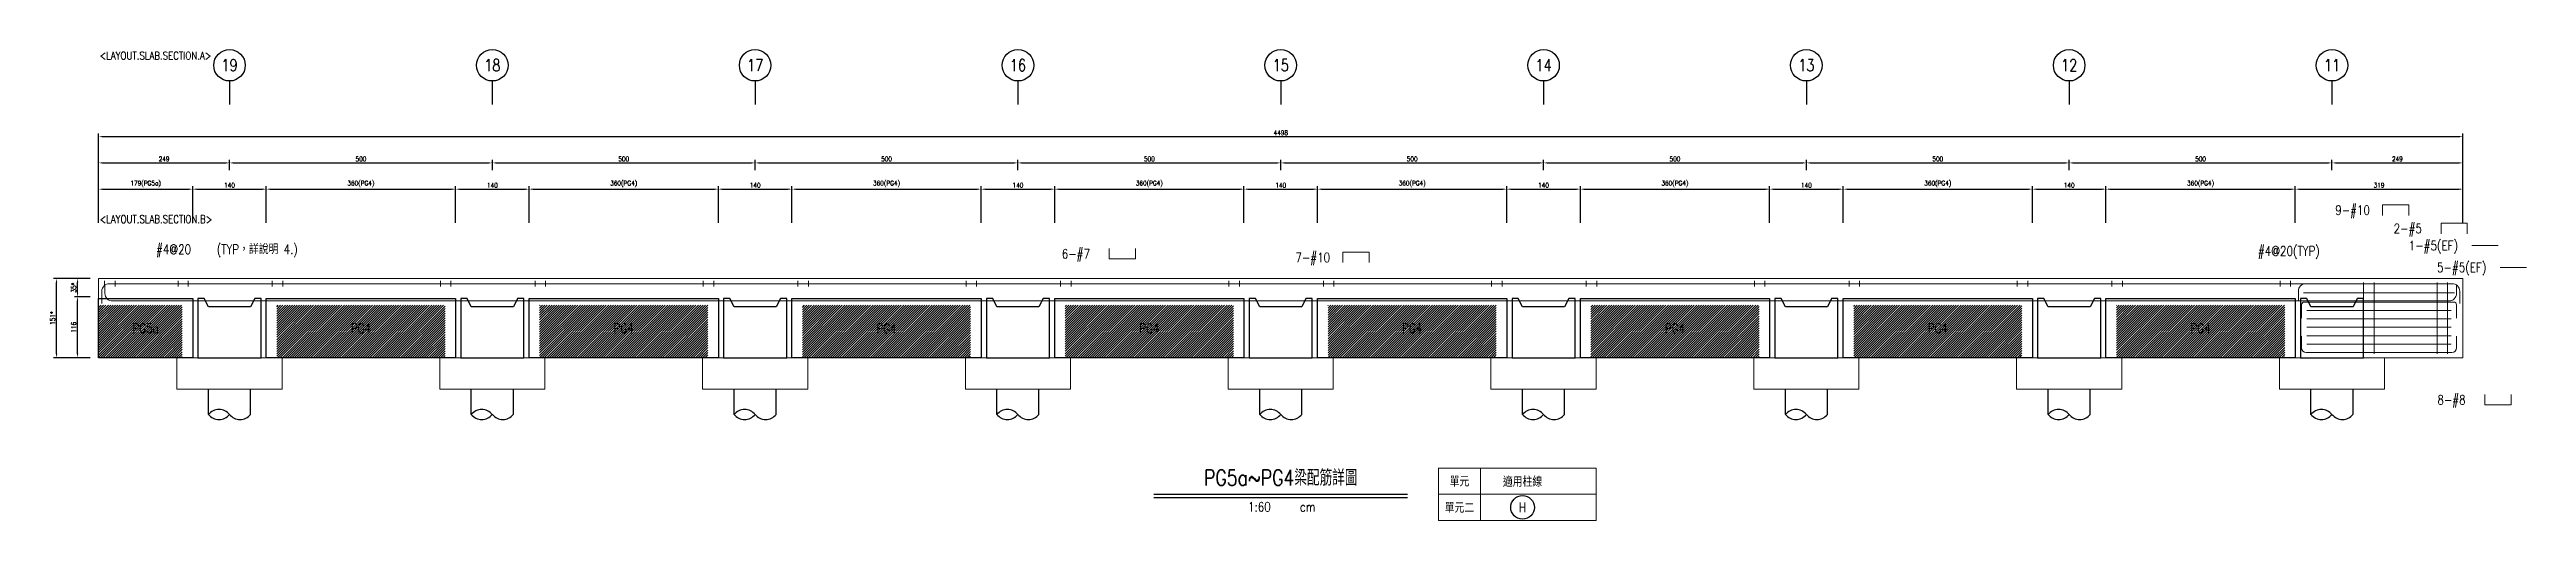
# Model space of a CAD drawing. Extents: x -4754 to 4976, y -23710 to 3942.
# Drawn here: x -359 to 4354, y -10706 to -9809 of the extents above; entities that cross this region are included whole.
import ezdxf
from ezdxf.enums import TextEntityAlignment as Align

# ---------------------------------------------------------------- set-up
doc = ezdxf.new("R2010")
doc.units = 0
doc.header["$LTSCALE"] = 3
doc.layers.get('0').update_dxf_attribs({"linetype": 'CONTINUOUS'})
doc.layers.add('HB_0', color=7, linetype='CONTINUOUS', transparency=0.5)
for name, color, linetype in [('HB_DIM', 1, 'CONTINUOUS'), ('HB_SYMBOLS', 7, 'CONTINUOUS'), ('HB_TXT_CTEXT', 2, 'CONTINUOUS'), ('RCAD.PARM.Treatle', 2, 'CONTINUOUS'), ('鋼筋', 3, 'CONTINUOUS')]:
    doc.layers.add(name, color=color, linetype=linetype)
doc.styles.get("Standard").update_dxf_attribs({"font": 'ROMANS.shx', "width": 0.8, "bigfont": 'chineset.shx'})
doc.dimstyles.new('30', dxfattribs={"dimscale": 3, "dimtxt": 3, "dimasz": 2.5, "dimexe": 2, "dimexo": 2, "dimgap": 1, "dimtad": 1, "dimdsep": 46, "dimtxsty": 'Standard', "dimcen": 0, "dimclrd": 256, "dimclre": 256, "dimclrt": 2, "dimadec": 0, "dimazin": 0, "dimtfac": 1, "dimtix": 1, "dimtmove": 2, "dimatfit": 3, "dimfxl": 1, "dimtolj": 1, "dimtzin": 0, "dimarcsym": 0})

msp = doc.modelspace()

# ---------------------------------------------------------------- texts
at = {"layer": 'HB_TXT_CTEXT', "linetype": 'Continuous', "width": 0.8}
for s, p in [(' 9-#10', (3979.865, -10114.802, -50)), ('#4@20    (TYP，詳說明 4.)', (-156.157, -10189.41, -36.23)), (' 2-#5', (4091.073, -10149.802, -50)), (' 1-#5(EF)', (4119.773, -10182.302, -50)), (' 6-#7', (1557.071, -10197.802, -37.62)), (' 7-#10', (2001.573, -10204.802, -37.12)), (' 5-#5(EF)', (4173.573, -10223.851, 50)), (' 8-#8', (4174.239, -10475.875, -50))]:
    msp.add_text(s, height=18, dxfattribs=at).set_placement(p, align=Align.MIDDLE_LEFT)
msp.add_text('#4@20(TYP)', height=18, dxfattribs=at).set_placement((3960.573, -10192.566, 48.832), align=Align.MIDDLE_RIGHT)
for s, p in [('PG5a', (-175.927, -10339.875)), ('PG4', (233.573, -10339.875)), ('PG4', (733.573, -10339.875)), ('PG4', (1233.573, -10339.875)), ('PG4', (1733.573, -10339.875)), ('PG4', (2233.573, -10339.875)), ('PG4', (2733.573, -10339.875)), ('PG4', (3233.573, -10339.875)), ('PG4', (3733.573, -10339.875)), ('單元', (2323.573, -10630.875)), ('適用柱線', (2443.573, -10630.875)), ('單元二', (2323.573, -10680.875))]:
    msp.add_text(s, height=18, dxfattribs=at).set_placement(p, align=Align.MIDDLE)
at = {"layer": 'RCAD.PARM.Treatle', "color": 6, "linetype": 'Continuous', "width": 0.8}
for s, p in [('<LAYOUT.SLAB.SECTION.A>', (-157.201, -9820.595)), ('<LAYOUT.SLAB.SECTION.B>', (-156.344, -10131.995))]:
    msp.add_text(s, height=15, rotation=360, dxfattribs=at).set_placement(p, align=Align.MIDDLE)

# ---------------------------------------------------------------- blocks, each defined once
blk = doc.blocks.new('pile_vertical_with_pilecap')
at = {"linetype": 'Continuous'}
for p, q in [((-40, -48.1), (-40, 0)), ((-40, -48.1), (-40, 0)), ((40, -48.1), (40, 0)), ((40, -48.1), (40, 0))]:
    blk.add_line(p, q, dxfattribs=at)
for centre, start, end in [((-20, -64.1), 38.718, 141.282), ((-20, -64.1), 38.718, 141.282), ((-20, -32), 218.718, 321.282), ((-20, -32), 218.718, 321.282), ((20, -32), 218.718, 321.282), ((20, -32), 218.718, 321.282)]:
    blk.add_arc(centre, 25.6, start, end, dxfattribs=at)
blk = doc.blocks.new('line_guide')
at = {"color": 4, "linetype": 'Continuous'}
blk.add_line((0, 0), (0, -45), dxfattribs=at)
blk.add_circle((0, 30), 30, dxfattribs=at)
at = {"color": 4, "linetype": 'Continuous', "width": 0.8}
blk.add_attdef('A', text='', height=22.5, dxfattribs=at).set_placement((0, 30), align=Align.MIDDLE)
blk = doc.blocks.new('title_beam')
at = {"color": 3, "linetype": 'Continuous'}
blk.add_line((-241.2, 0), (241.2, 0), dxfattribs=at)
at = {"color": 1, "linetype": 'Continuous'}
blk.add_line((-241.2, -6), (241.2, -6), dxfattribs=at)
at = {"color": 3, "linetype": 'Continuous', "width": 0.8}
blk.add_attdef('TITLE', text='', height=30, dxfattribs=at).set_placement((0, 33), align=Align.MIDDLE)
at = {"linetype": 'Continuous', "width": 0.8}
blk.add_attdef('SCALE', text='', height=18, dxfattribs=at).set_placement((-40.6, -24), align=Align.MIDDLE)
blk.add_attdef('CM', (36.5, -33), '', height=18, dxfattribs=at)
blk = doc.blocks.new('line_tag')
at = {"layer": 'HB_SYMBOLS', "color": 4, "linetype": 'Continuous'}
blk.add_circle((0, 0), 22.5, dxfattribs=at)
at = {"color": 4, "linetype": 'Continuous', "width": 0.8}
blk.add_attdef('A', text='', height=18, dxfattribs=at).set_placement((0, 0), align=Align.MIDDLE)
blk = doc.blocks.new('*D1081')
at = {"layer": 'HB_DIM', "linetype": 'Continuous', "lineweight": -2}
for p, q in [((-265.4, -10138.8), (-265.4, -10068.8)), ((-257.9, -10074.8), (-93.9, -10074.8)), ((-86.4, -10138.8), (-86.4, -10068.8))]:
    blk.add_line(p, q, dxfattribs=at)
at = {"layer": 'HB_DIM'}
for points in [[(-257.9, -10073.6), (-257.9, -10076.1), (-265.4, -10074.8)], [(-93.9, -10076.1), (-93.9, -10073.6), (-86.4, -10074.8)]]:
    blk.add_solid(points, dxfattribs=at)
at = {"layer": 'HB_DIM', "color": 2, "linetype": 'Continuous', "insert": (-175.9, -10064.9), "char_height": 9, "attachment_point": 5, "rotation": 0}
blk.add_mtext('\\A1;179(PG5a)', dxfattribs=at)
blk = doc.blocks.new('*D1082')
at = {"layer": 'HB_DIM', "linetype": 'Continuous', "lineweight": -2}
for p, q in [((-86.4, -10138.8), (-86.4, -10068.8)), ((-78.9, -10074.8), (46.1, -10074.8)), ((53.6, -10138.8), (53.6, -10068.8))]:
    blk.add_line(p, q, dxfattribs=at)
at = {"layer": 'HB_DIM'}
for points in [[(-78.9, -10073.6), (-78.9, -10076.1), (-86.4, -10074.8)], [(46.1, -10076.1), (46.1, -10073.6), (53.6, -10074.8)]]:
    blk.add_solid(points, dxfattribs=at)
at = {"layer": 'HB_DIM', "color": 2, "linetype": 'Continuous', "insert": (-16.4, -10067.3), "char_height": 9, "attachment_point": 5, "rotation": 0}
blk.add_mtext('\\A1;140', dxfattribs=at)
blk = doc.blocks.new('*D1083')
at = {"layer": 'HB_DIM', "linetype": 'Continuous', "lineweight": -2}
for p, q in [((53.6, -10138.8), (53.6, -10068.8)), ((61.1, -10074.8), (406.1, -10074.8)), ((413.6, -10138.8), (413.6, -10068.8))]:
    blk.add_line(p, q, dxfattribs=at)
at = {"layer": 'HB_DIM'}
for points in [[(61.1, -10073.6), (61.1, -10076.1), (53.6, -10074.8)], [(406.1, -10076.1), (406.1, -10073.6), (413.6, -10074.8)]]:
    blk.add_solid(points, dxfattribs=at)
at = {"layer": 'HB_DIM', "color": 2, "linetype": 'Continuous', "insert": (233.6, -10064.9), "char_height": 9, "attachment_point": 5, "rotation": 0}
blk.add_mtext('\\A1;360(PG4)', dxfattribs=at)
blk = doc.blocks.new('*D1084')
at = {"layer": 'HB_DIM', "linetype": 'Continuous', "lineweight": -2}
for p, q in [((413.6, -10138.8), (413.6, -10068.8)), ((421.1, -10074.8), (546.1, -10074.8)), ((553.6, -10138.8), (553.6, -10068.8))]:
    blk.add_line(p, q, dxfattribs=at)
at = {"layer": 'HB_DIM'}
for points in [[(421.1, -10073.6), (421.1, -10076.1), (413.6, -10074.8)], [(546.1, -10076.1), (546.1, -10073.6), (553.6, -10074.8)]]:
    blk.add_solid(points, dxfattribs=at)
at = {"layer": 'HB_DIM', "color": 2, "linetype": 'Continuous', "insert": (483.6, -10067.3), "char_height": 9, "attachment_point": 5, "rotation": 0}
blk.add_mtext('\\A1;140', dxfattribs=at)
blk = doc.blocks.new('*D1085')
at = {"layer": 'HB_DIM', "linetype": 'Continuous', "lineweight": -2}
for p, q in [((553.6, -10138.8), (553.6, -10068.8)), ((561.1, -10074.8), (906.1, -10074.8)), ((913.6, -10138.8), (913.6, -10068.8))]:
    blk.add_line(p, q, dxfattribs=at)
at = {"layer": 'HB_DIM'}
for points in [[(561.1, -10073.6), (561.1, -10076.1), (553.6, -10074.8)], [(906.1, -10076.1), (906.1, -10073.6), (913.6, -10074.8)]]:
    blk.add_solid(points, dxfattribs=at)
at = {"layer": 'HB_DIM', "color": 2, "linetype": 'Continuous', "insert": (733.6, -10064.9), "char_height": 9, "attachment_point": 5, "rotation": 0}
blk.add_mtext('\\A1;360(PG4)', dxfattribs=at)
blk = doc.blocks.new('*D1086')
at = {"layer": 'HB_DIM', "linetype": 'Continuous', "lineweight": -2}
for p, q in [((913.6, -10138.8), (913.6, -10068.8)), ((921.1, -10074.8), (1046.1, -10074.8)), ((1053.6, -10138.8), (1053.6, -10068.8))]:
    blk.add_line(p, q, dxfattribs=at)
at = {"layer": 'HB_DIM'}
for points in [[(921.1, -10073.6), (921.1, -10076.1), (913.6, -10074.8)], [(1046.1, -10076.1), (1046.1, -10073.6), (1053.6, -10074.8)]]:
    blk.add_solid(points, dxfattribs=at)
at = {"layer": 'HB_DIM', "color": 2, "linetype": 'Continuous', "insert": (983.6, -10067.3), "char_height": 9, "attachment_point": 5, "rotation": 0}
blk.add_mtext('\\A1;140', dxfattribs=at)
blk = doc.blocks.new('*D1087')
at = {"layer": 'HB_DIM', "linetype": 'Continuous', "lineweight": -2}
for p, q in [((1053.6, -10138.8), (1053.6, -10068.8)), ((1061.1, -10074.8), (1406.1, -10074.8)), ((1413.6, -10138.8), (1413.6, -10068.8))]:
    blk.add_line(p, q, dxfattribs=at)
at = {"layer": 'HB_DIM'}
for points in [[(1061.1, -10073.6), (1061.1, -10076.1), (1053.6, -10074.8)], [(1406.1, -10076.1), (1406.1, -10073.6), (1413.6, -10074.8)]]:
    blk.add_solid(points, dxfattribs=at)
at = {"layer": 'HB_DIM', "color": 2, "linetype": 'Continuous', "insert": (1233.6, -10064.9), "char_height": 9, "attachment_point": 5, "rotation": 0}
blk.add_mtext('\\A1;360(PG4)', dxfattribs=at)
blk = doc.blocks.new('*D1088')
at = {"layer": 'HB_DIM', "linetype": 'Continuous', "lineweight": -2}
for p, q in [((1413.6, -10138.8), (1413.6, -10068.8)), ((1421.1, -10074.8), (1546.1, -10074.8)), ((1553.6, -10138.8), (1553.6, -10068.8))]:
    blk.add_line(p, q, dxfattribs=at)
at = {"layer": 'HB_DIM'}
for points in [[(1421.1, -10073.6), (1421.1, -10076.1), (1413.6, -10074.8)], [(1546.1, -10076.1), (1546.1, -10073.6), (1553.6, -10074.8)]]:
    blk.add_solid(points, dxfattribs=at)
at = {"layer": 'HB_DIM', "color": 2, "linetype": 'Continuous', "insert": (1483.6, -10067.3), "char_height": 9, "attachment_point": 5, "rotation": 0}
blk.add_mtext('\\A1;140', dxfattribs=at)
blk = doc.blocks.new('*D1089')
at = {"layer": 'HB_DIM', "linetype": 'Continuous', "lineweight": -2}
for p, q in [((1553.6, -10138.8), (1553.6, -10068.8)), ((1561.1, -10074.8), (1906.1, -10074.8)), ((1913.6, -10138.8), (1913.6, -10068.8))]:
    blk.add_line(p, q, dxfattribs=at)
at = {"layer": 'HB_DIM'}
for points in [[(1561.1, -10073.6), (1561.1, -10076.1), (1553.6, -10074.8)], [(1906.1, -10076.1), (1906.1, -10073.6), (1913.6, -10074.8)]]:
    blk.add_solid(points, dxfattribs=at)
at = {"layer": 'HB_DIM', "color": 2, "linetype": 'Continuous', "insert": (1733.6, -10064.9), "char_height": 9, "attachment_point": 5, "rotation": 0}
blk.add_mtext('\\A1;360(PG4)', dxfattribs=at)
blk = doc.blocks.new('*D1090')
at = {"layer": 'HB_DIM', "linetype": 'Continuous', "lineweight": -2}
for p, q in [((1913.6, -10138.8), (1913.6, -10068.8)), ((1921.1, -10074.8), (2046.1, -10074.8)), ((2053.6, -10138.8), (2053.6, -10068.8))]:
    blk.add_line(p, q, dxfattribs=at)
at = {"layer": 'HB_DIM'}
for points in [[(1921.1, -10073.6), (1921.1, -10076.1), (1913.6, -10074.8)], [(2046.1, -10076.1), (2046.1, -10073.6), (2053.6, -10074.8)]]:
    blk.add_solid(points, dxfattribs=at)
at = {"layer": 'HB_DIM', "color": 2, "linetype": 'Continuous', "insert": (1983.6, -10067.3), "char_height": 9, "attachment_point": 5, "rotation": 0}
blk.add_mtext('\\A1;140', dxfattribs=at)
blk = doc.blocks.new('*D1091')
at = {"layer": 'HB_DIM', "linetype": 'Continuous', "lineweight": -2}
for p, q in [((2053.6, -10138.8), (2053.6, -10068.8)), ((2061.1, -10074.8), (2406.1, -10074.8)), ((2413.6, -10138.8), (2413.6, -10068.8))]:
    blk.add_line(p, q, dxfattribs=at)
at = {"layer": 'HB_DIM'}
for points in [[(2061.1, -10073.6), (2061.1, -10076.1), (2053.6, -10074.8)], [(2406.1, -10076.1), (2406.1, -10073.6), (2413.6, -10074.8)]]:
    blk.add_solid(points, dxfattribs=at)
at = {"layer": 'HB_DIM', "color": 2, "linetype": 'Continuous', "insert": (2233.6, -10064.9), "char_height": 9, "attachment_point": 5, "rotation": 0}
blk.add_mtext('\\A1;360(PG4)', dxfattribs=at)
blk = doc.blocks.new('*D1092')
at = {"layer": 'HB_DIM', "linetype": 'Continuous', "lineweight": -2}
for p, q in [((2413.6, -10138.8), (2413.6, -10068.8)), ((2421.1, -10074.8), (2546.1, -10074.8)), ((2553.6, -10138.8), (2553.6, -10068.8))]:
    blk.add_line(p, q, dxfattribs=at)
at = {"layer": 'HB_DIM'}
for points in [[(2421.1, -10073.6), (2421.1, -10076.1), (2413.6, -10074.8)], [(2546.1, -10076.1), (2546.1, -10073.6), (2553.6, -10074.8)]]:
    blk.add_solid(points, dxfattribs=at)
at = {"layer": 'HB_DIM', "color": 2, "linetype": 'Continuous', "insert": (2483.6, -10067.3), "char_height": 9, "attachment_point": 5, "rotation": 0}
blk.add_mtext('\\A1;140', dxfattribs=at)
blk = doc.blocks.new('*D1093')
at = {"layer": 'HB_DIM', "linetype": 'Continuous', "lineweight": -2}
for p, q in [((2553.6, -10138.8), (2553.6, -10068.8)), ((2561.1, -10074.8), (2906.1, -10074.8)), ((2913.6, -10138.8), (2913.6, -10068.8))]:
    blk.add_line(p, q, dxfattribs=at)
at = {"layer": 'HB_DIM'}
for points in [[(2561.1, -10073.6), (2561.1, -10076.1), (2553.6, -10074.8)], [(2906.1, -10076.1), (2906.1, -10073.6), (2913.6, -10074.8)]]:
    blk.add_solid(points, dxfattribs=at)
at = {"layer": 'HB_DIM', "color": 2, "linetype": 'Continuous', "insert": (2733.6, -10064.9), "char_height": 9, "attachment_point": 5, "rotation": 0}
blk.add_mtext('\\A1;360(PG4)', dxfattribs=at)
blk = doc.blocks.new('*D1094')
at = {"layer": 'HB_DIM', "linetype": 'Continuous', "lineweight": -2}
for p, q in [((2913.6, -10138.8), (2913.6, -10068.8)), ((2921.1, -10074.8), (3046.1, -10074.8)), ((3053.6, -10138.8), (3053.6, -10068.8))]:
    blk.add_line(p, q, dxfattribs=at)
at = {"layer": 'HB_DIM'}
for points in [[(2921.1, -10073.6), (2921.1, -10076.1), (2913.6, -10074.8)], [(3046.1, -10076.1), (3046.1, -10073.6), (3053.6, -10074.8)]]:
    blk.add_solid(points, dxfattribs=at)
at = {"layer": 'HB_DIM', "color": 2, "linetype": 'Continuous', "insert": (2983.6, -10067.3), "char_height": 9, "attachment_point": 5, "rotation": 0}
blk.add_mtext('\\A1;140', dxfattribs=at)
blk = doc.blocks.new('*D1095')
at = {"layer": 'HB_DIM', "linetype": 'Continuous', "lineweight": -2}
for p, q in [((3053.6, -10138.8), (3053.6, -10068.8)), ((3061.1, -10074.8), (3406.1, -10074.8)), ((3413.6, -10138.8), (3413.6, -10068.8))]:
    blk.add_line(p, q, dxfattribs=at)
at = {"layer": 'HB_DIM'}
for points in [[(3061.1, -10073.6), (3061.1, -10076.1), (3053.6, -10074.8)], [(3406.1, -10076.1), (3406.1, -10073.6), (3413.6, -10074.8)]]:
    blk.add_solid(points, dxfattribs=at)
at = {"layer": 'HB_DIM', "color": 2, "linetype": 'Continuous', "insert": (3233.6, -10064.9), "char_height": 9, "attachment_point": 5, "rotation": 0}
blk.add_mtext('\\A1;360(PG4)', dxfattribs=at)
blk = doc.blocks.new('*D1096')
at = {"layer": 'HB_DIM', "linetype": 'Continuous', "lineweight": -2}
for p, q in [((3413.6, -10138.8), (3413.6, -10068.8)), ((3421.1, -10074.8), (3546.1, -10074.8)), ((3553.6, -10138.8), (3553.6, -10068.8))]:
    blk.add_line(p, q, dxfattribs=at)
at = {"layer": 'HB_DIM'}
for points in [[(3421.1, -10073.6), (3421.1, -10076.1), (3413.6, -10074.8)], [(3546.1, -10076.1), (3546.1, -10073.6), (3553.6, -10074.8)]]:
    blk.add_solid(points, dxfattribs=at)
at = {"layer": 'HB_DIM', "color": 2, "linetype": 'Continuous', "insert": (3483.6, -10067.3), "char_height": 9, "attachment_point": 5, "rotation": 0}
blk.add_mtext('\\A1;140', dxfattribs=at)
blk = doc.blocks.new('*D1097')
at = {"layer": 'HB_DIM', "linetype": 'Continuous', "lineweight": -2}
for p, q in [((3553.6, -10138.8), (3553.6, -10068.8)), ((3561.1, -10074.8), (3906.1, -10074.8)), ((3913.6, -10138.8), (3913.6, -10068.8))]:
    blk.add_line(p, q, dxfattribs=at)
at = {"layer": 'HB_DIM'}
for points in [[(3561.1, -10073.6), (3561.1, -10076.1), (3553.6, -10074.8)], [(3906.1, -10076.1), (3906.1, -10073.6), (3913.6, -10074.8)]]:
    blk.add_solid(points, dxfattribs=at)
at = {"layer": 'HB_DIM', "color": 2, "linetype": 'Continuous', "insert": (3733.6, -10064.9), "char_height": 9, "attachment_point": 5, "rotation": 0}
blk.add_mtext('\\A1;360(PG4)', dxfattribs=at)
blk = doc.blocks.new('*D1098')
at = {"layer": 'HB_DIM', "linetype": 'Continuous', "lineweight": -2}
for p, q in [((3913.6, -10138.8), (3913.6, -10068.8)), ((3921.1, -10074.8), (4225.1, -10074.8)), ((4232.6, -10138.8), (4232.6, -10068.8))]:
    blk.add_line(p, q, dxfattribs=at)
at = {"layer": 'HB_DIM'}
for points in [[(3921.1, -10073.6), (3921.1, -10076.1), (3913.6, -10074.8)], [(4225.1, -10076.1), (4225.1, -10073.6), (4232.6, -10074.8)]]:
    blk.add_solid(points, dxfattribs=at)
at = {"layer": 'HB_DIM', "color": 2, "linetype": 'Continuous', "insert": (4073.1, -10067.3), "char_height": 9, "attachment_point": 5, "rotation": 0}
blk.add_mtext('\\A1;319', dxfattribs=at)
blk = doc.blocks.new('*D1099')
at = {"layer": 'HB_DIM', "linetype": 'Continuous', "lineweight": -2}
for p, q in [((-281.4, -10279.9), (-311.4, -10279.9)), ((-305.4, -10388.4), (-305.4, -10287.4)), ((-281.4, -10395.9), (-311.4, -10395.9))]:
    blk.add_line(p, q, dxfattribs=at)
at = {"layer": 'HB_DIM'}
for points in [[(-304.2, -10287.4), (-306.7, -10287.4), (-305.4, -10279.9)], [(-306.7, -10388.4), (-304.2, -10388.4), (-305.4, -10395.9)]]:
    blk.add_solid(points, dxfattribs=at)
at = {"layer": 'HB_DIM', "color": 2, "linetype": 'Continuous', "insert": (-312.9, -10337.9), "char_height": 9, "attachment_point": 5, "rotation": 90}
blk.add_mtext('\\A1;116', dxfattribs=at)
blk = doc.blocks.new('*D1100')
at = {"layer": 'HB_DIM', "linetype": 'Continuous', "lineweight": -2}
for p, q in [((-281.4, -10244.8), (-311.4, -10244.8)), ((-305.4, -10272.4), (-305.4, -10252.3)), ((-281.4, -10279.9), (-311.4, -10279.9))]:
    blk.add_line(p, q, dxfattribs=at)
at = {"layer": 'HB_DIM'}
for points in [[(-304.2, -10252.3), (-306.7, -10252.3), (-305.4, -10244.8)], [(-306.7, -10272.4), (-304.2, -10272.4), (-305.4, -10279.9)]]:
    blk.add_solid(points, dxfattribs=at)
at = {"layer": 'HB_DIM', "color": 2, "linetype": 'Continuous', "insert": (-312.9, -10262.3), "char_height": 9, "attachment_point": 5, "rotation": 90}
blk.add_mtext('\\A1;35*', dxfattribs=at)
blk = doc.blocks.new('*D1101')
at = {"layer": 'HB_DIM', "linetype": 'Continuous', "lineweight": -2}
for p, q in [((-265.4, -10138.8), (-265.4, -9968.8)), ((-257.9, -9974.8), (4225.1, -9974.8)), ((4232.6, -10138.8), (4232.6, -9968.8))]:
    blk.add_line(p, q, dxfattribs=at)
at = {"layer": 'HB_DIM'}
for points in [[(-257.9, -9973.6), (-257.9, -9976.1), (-265.4, -9974.8)], [(4225.1, -9976.1), (4225.1, -9973.6), (4232.6, -9974.8)]]:
    blk.add_solid(points, dxfattribs=at)
at = {"layer": 'HB_DIM', "color": 2, "linetype": 'Continuous', "insert": (1983.6, -9967.3), "char_height": 9, "attachment_point": 5, "rotation": 0}
blk.add_mtext('\\A1;4498', dxfattribs=at)
blk = doc.blocks.new('*D1102')
at = {"layer": 'HB_DIM', "linetype": 'Continuous', "lineweight": -2}
for p, q in [((-265.4, -10138.8), (-265.4, -10018.8)), ((-257.9, -10024.8), (-23.9, -10024.8)), ((-16.4, -10038.8), (-16.4, -10018.8))]:
    blk.add_line(p, q, dxfattribs=at)
at = {"layer": 'HB_DIM'}
for points in [[(-257.9, -10023.6), (-257.9, -10026.1), (-265.4, -10024.8)], [(-23.9, -10026.1), (-23.9, -10023.6), (-16.4, -10024.8)]]:
    blk.add_solid(points, dxfattribs=at)
at = {"layer": 'HB_DIM', "color": 2, "linetype": 'Continuous', "insert": (-140.9, -10017.3), "char_height": 9, "attachment_point": 5, "rotation": 0}
blk.add_mtext('\\A1;249', dxfattribs=at)
blk = doc.blocks.new('*D1103')
at = {"layer": 'HB_DIM', "linetype": 'Continuous', "lineweight": -2}
for p, q in [((-16.4, -10038.8), (-16.4, -10018.8)), ((-8.9, -10024.8), (476.1, -10024.8)), ((483.6, -10038.8), (483.6, -10018.8))]:
    blk.add_line(p, q, dxfattribs=at)
at = {"layer": 'HB_DIM'}
for points in [[(-8.9, -10023.6), (-8.9, -10026.1), (-16.4, -10024.8)], [(476.1, -10026.1), (476.1, -10023.6), (483.6, -10024.8)]]:
    blk.add_solid(points, dxfattribs=at)
at = {"layer": 'HB_DIM', "color": 2, "linetype": 'Continuous', "insert": (233.6, -10017.3), "char_height": 9, "attachment_point": 5, "rotation": 0}
blk.add_mtext('\\A1;500', dxfattribs=at)
blk = doc.blocks.new('*D1104')
at = {"layer": 'HB_DIM', "linetype": 'Continuous', "lineweight": -2}
for p, q in [((483.6, -10038.8), (483.6, -10018.8)), ((491.1, -10024.8), (976.1, -10024.8)), ((983.6, -10038.8), (983.6, -10018.8))]:
    blk.add_line(p, q, dxfattribs=at)
at = {"layer": 'HB_DIM'}
for points in [[(491.1, -10023.6), (491.1, -10026.1), (483.6, -10024.8)], [(976.1, -10026.1), (976.1, -10023.6), (983.6, -10024.8)]]:
    blk.add_solid(points, dxfattribs=at)
at = {"layer": 'HB_DIM', "color": 2, "linetype": 'Continuous', "insert": (733.6, -10017.3), "char_height": 9, "attachment_point": 5, "rotation": 0}
blk.add_mtext('\\A1;500', dxfattribs=at)
blk = doc.blocks.new('*D1105')
at = {"layer": 'HB_DIM', "linetype": 'Continuous', "lineweight": -2}
for p, q in [((983.6, -10038.8), (983.6, -10018.8)), ((991.1, -10024.8), (1476.1, -10024.8)), ((1483.6, -10038.8), (1483.6, -10018.8))]:
    blk.add_line(p, q, dxfattribs=at)
at = {"layer": 'HB_DIM'}
for points in [[(991.1, -10023.6), (991.1, -10026.1), (983.6, -10024.8)], [(1476.1, -10026.1), (1476.1, -10023.6), (1483.6, -10024.8)]]:
    blk.add_solid(points, dxfattribs=at)
at = {"layer": 'HB_DIM', "color": 2, "linetype": 'Continuous', "insert": (1233.6, -10017.3), "char_height": 9, "attachment_point": 5, "rotation": 0}
blk.add_mtext('\\A1;500', dxfattribs=at)
blk = doc.blocks.new('*D1106')
at = {"layer": 'HB_DIM', "linetype": 'Continuous', "lineweight": -2}
for p, q in [((1483.6, -10038.8), (1483.6, -10018.8)), ((1491.1, -10024.8), (1976.1, -10024.8)), ((1983.6, -10038.8), (1983.6, -10018.8))]:
    blk.add_line(p, q, dxfattribs=at)
at = {"layer": 'HB_DIM'}
for points in [[(1491.1, -10023.6), (1491.1, -10026.1), (1483.6, -10024.8)], [(1976.1, -10026.1), (1976.1, -10023.6), (1983.6, -10024.8)]]:
    blk.add_solid(points, dxfattribs=at)
at = {"layer": 'HB_DIM', "color": 2, "linetype": 'Continuous', "insert": (1733.6, -10017.3), "char_height": 9, "attachment_point": 5, "rotation": 0}
blk.add_mtext('\\A1;500', dxfattribs=at)
blk = doc.blocks.new('*D1107')
at = {"layer": 'HB_DIM', "linetype": 'Continuous', "lineweight": -2}
for p, q in [((1983.6, -10038.8), (1983.6, -10018.8)), ((1991.1, -10024.8), (2476.1, -10024.8)), ((2483.6, -10038.8), (2483.6, -10018.8))]:
    blk.add_line(p, q, dxfattribs=at)
at = {"layer": 'HB_DIM'}
for points in [[(1991.1, -10023.6), (1991.1, -10026.1), (1983.6, -10024.8)], [(2476.1, -10026.1), (2476.1, -10023.6), (2483.6, -10024.8)]]:
    blk.add_solid(points, dxfattribs=at)
at = {"layer": 'HB_DIM', "color": 2, "linetype": 'Continuous', "insert": (2233.6, -10017.3), "char_height": 9, "attachment_point": 5, "rotation": 0}
blk.add_mtext('\\A1;500', dxfattribs=at)
blk = doc.blocks.new('*D1108')
at = {"layer": 'HB_DIM', "linetype": 'Continuous', "lineweight": -2}
for p, q in [((2483.6, -10038.8), (2483.6, -10018.8)), ((2491.1, -10024.8), (2976.1, -10024.8)), ((2983.6, -10038.8), (2983.6, -10018.8))]:
    blk.add_line(p, q, dxfattribs=at)
at = {"layer": 'HB_DIM'}
for points in [[(2491.1, -10023.6), (2491.1, -10026.1), (2483.6, -10024.8)], [(2976.1, -10026.1), (2976.1, -10023.6), (2983.6, -10024.8)]]:
    blk.add_solid(points, dxfattribs=at)
at = {"layer": 'HB_DIM', "color": 2, "linetype": 'Continuous', "insert": (2733.6, -10017.3), "char_height": 9, "attachment_point": 5, "rotation": 0}
blk.add_mtext('\\A1;500', dxfattribs=at)
blk = doc.blocks.new('*D1109')
at = {"layer": 'HB_DIM', "linetype": 'Continuous', "lineweight": -2}
for p, q in [((2983.6, -10038.8), (2983.6, -10018.8)), ((2991.1, -10024.8), (3476.1, -10024.8)), ((3483.6, -10038.8), (3483.6, -10018.8))]:
    blk.add_line(p, q, dxfattribs=at)
at = {"layer": 'HB_DIM'}
for points in [[(2991.1, -10023.6), (2991.1, -10026.1), (2983.6, -10024.8)], [(3476.1, -10026.1), (3476.1, -10023.6), (3483.6, -10024.8)]]:
    blk.add_solid(points, dxfattribs=at)
at = {"layer": 'HB_DIM', "color": 2, "linetype": 'Continuous', "insert": (3233.6, -10017.3), "char_height": 9, "attachment_point": 5, "rotation": 0}
blk.add_mtext('\\A1;500', dxfattribs=at)
blk = doc.blocks.new('*D1110')
at = {"layer": 'HB_DIM', "linetype": 'Continuous', "lineweight": -2}
for p, q in [((3483.6, -10038.8), (3483.6, -10018.8)), ((3491.1, -10024.8), (3976.1, -10024.8)), ((3983.6, -10038.8), (3983.6, -10018.8))]:
    blk.add_line(p, q, dxfattribs=at)
at = {"layer": 'HB_DIM'}
for points in [[(3491.1, -10023.6), (3491.1, -10026.1), (3483.6, -10024.8)], [(3976.1, -10026.1), (3976.1, -10023.6), (3983.6, -10024.8)]]:
    blk.add_solid(points, dxfattribs=at)
at = {"layer": 'HB_DIM', "color": 2, "linetype": 'Continuous', "insert": (3733.6, -10017.3), "char_height": 9, "attachment_point": 5, "rotation": 0}
blk.add_mtext('\\A1;500', dxfattribs=at)
blk = doc.blocks.new('*D1111')
at = {"layer": 'HB_DIM', "linetype": 'Continuous', "lineweight": -2}
for p, q in [((3983.6, -10038.8), (3983.6, -10018.8)), ((3991.1, -10024.8), (4225.1, -10024.8)), ((4232.6, -10138.8), (4232.6, -10018.8))]:
    blk.add_line(p, q, dxfattribs=at)
at = {"layer": 'HB_DIM'}
for points in [[(3991.1, -10023.6), (3991.1, -10026.1), (3983.6, -10024.8)], [(4225.1, -10026.1), (4225.1, -10023.6), (4232.6, -10024.8)]]:
    blk.add_solid(points, dxfattribs=at)
at = {"layer": 'HB_DIM', "color": 2, "linetype": 'Continuous', "insert": (4108.1, -10017.3), "char_height": 9, "attachment_point": 5, "rotation": 0}
blk.add_mtext('\\A1;249', dxfattribs=at)
blk = doc.blocks.new('*D1112')
at = {"layer": 'HB_DIM', "linetype": 'Continuous', "lineweight": -2}
for p, q in [((-281.4, -10244.8), (-351.4, -10244.8)), ((-345.4, -10388.4), (-345.4, -10252.3)), ((-281.4, -10395.9), (-351.4, -10395.9))]:
    blk.add_line(p, q, dxfattribs=at)
at = {"layer": 'HB_DIM'}
for points in [[(-344.2, -10252.3), (-346.7, -10252.3), (-345.4, -10244.8)], [(-346.7, -10388.4), (-344.2, -10388.4), (-345.4, -10395.9)]]:
    blk.add_solid(points, dxfattribs=at)
at = {"layer": 'HB_DIM', "color": 2, "linetype": 'Continuous', "insert": (-352.9, -10320.3), "char_height": 9, "attachment_point": 5, "rotation": 90}
blk.add_mtext('\\A1;151*', dxfattribs=at)

# ---------------------------------------------------------------- dimensions: what is measured, and where the dimension line sits
at = {"layer": 'HB_DIM', "linetype": 'Continuous'}
for base, p1, p2, angle, override, picture, middle in [((4232.573, -9974.802), (-265.427, -10144.802), (4232.573, -10144.802), 0, {"dimdec": 0, "dimpost": '<>'}, '*D1101', (1983.573, -9967.302)), ((-16.427, -10024.802), (-265.427, -10144.802), (-16.427, -10044.802, 531), 0, {"dimdec": 0, "dimpost": '<>'}, '*D1102', (-140.927, -10017.302)), ((483.573, -10024.802), (-16.427, -10044.802, 531), (483.573, -10044.802, 31), 0, {"dimdec": 0, "dimpost": '<>'}, '*D1103', (233.573, -10017.302)), ((983.573, -10024.802), (483.573, -10044.802, 31), (983.573, -10044.802, -469), 0, {"dimdec": 0, "dimpost": '<>'}, '*D1104', (733.573, -10017.302)), ((1483.573, -10024.802), (983.573, -10044.802, -469), (1483.573, -10044.802, -969), 0, {"dimdec": 0, "dimpost": '<>'}, '*D1105', (1233.573, -10017.302)), ((1983.573, -10024.802), (1483.573, -10044.802, -969), (1983.573, -10044.802, -1469), 0, {"dimdec": 0, "dimpost": '<>'}, '*D1106', (1733.573, -10017.302)), ((2483.573, -10024.802), (1983.573, -10044.802, -1469), (2483.573, -10044.802, -1969), 0, {"dimdec": 0, "dimpost": '<>'}, '*D1107', (2233.573, -10017.302)), ((2983.573, -10024.802), (2483.573, -10044.802, -1969), (2983.573, -10044.802, -2469), 0, {"dimdec": 0, "dimpost": '<>'}, '*D1108', (2733.573, -10017.302)), ((3483.573, -10024.802), (2983.573, -10044.802, -2469), (3483.573, -10044.802, -2969), 0, {"dimdec": 0, "dimpost": '<>'}, '*D1109', (3233.573, -10017.302)), ((3983.573, -10024.802), (3483.573, -10044.802, -2969), (3983.573, -10044.802, -3469), 0, {"dimdec": 0, "dimpost": '<>'}, '*D1110', (3733.573, -10017.302)), ((4232.573, -10024.802), (3983.573, -10044.802, -3469), (4232.573, -10144.802), 0, {"dimdec": 0, "dimpost": '<>'}, '*D1111', (4108.073, -10017.302)), ((53.573, -10074.802), (-86.427, -10144.802), (53.573, -10144.802), 0, {"dimdec": 0, "dimpost": '<>'}, '*D1082', (-16.427, -10067.302)), ((553.573, -10074.802), (413.573, -10144.802), (553.573, -10144.802), 0, {"dimdec": 0, "dimpost": '<>'}, '*D1084', (483.573, -10067.302)), ((1053.573, -10074.802), (913.573, -10144.802), (1053.573, -10144.802), 0, {"dimdec": 0, "dimpost": '<>'}, '*D1086', (983.573, -10067.302)), ((1553.573, -10074.802), (1413.573, -10144.802), (1553.573, -10144.802), 0, {"dimdec": 0, "dimpost": '<>'}, '*D1088', (1483.573, -10067.302)), ((2053.573, -10074.802), (1913.573, -10144.802), (2053.573, -10144.802), 0, {"dimdec": 0, "dimpost": '<>'}, '*D1090', (1983.573, -10067.302)), ((2553.573, -10074.802), (2413.573, -10144.802), (2553.573, -10144.802), 0, {"dimdec": 0, "dimpost": '<>'}, '*D1092', (2483.573, -10067.302)), ((3053.573, -10074.802), (2913.573, -10144.802), (3053.573, -10144.802), 0, {"dimdec": 0, "dimpost": '<>'}, '*D1094', (2983.573, -10067.302)), ((3553.573, -10074.802), (3413.573, -10144.802), (3553.573, -10144.802), 0, {"dimdec": 0, "dimpost": '<>'}, '*D1096', (3483.573, -10067.302)), ((4232.573, -10074.802), (3913.573, -10144.802), (4232.573, -10144.802), 0, {"dimdec": 0, "dimpost": '<>'}, '*D1098', (4073.073, -10067.302)), ((-305.427, -10279.875), (-275.427, -10395.875), (-275.427, -10279.875), 90, {"dimtad": 4, "dimdec": 0, "dimpost": '<>'}, '*D1099', (-312.927, -10337.875))]:
    dim = msp.add_linear_dim(base=base, p1=p1, p2=p2, angle=angle, dimstyle='30', override=override, dxfattribs=at)
    dim.commit()
    dim.dimension.update_dxf_attribs({"geometry": picture, "text_midpoint": middle})
for base, p1, p2, angle, text, override, picture, middle in [((-86.427, -10074.802), (-265.427, -10144.802), (-86.427, -10144.802), 0, '<>(PG5a)', {"dimdec": 0, "dimpost": '<>'}, '*D1081', (-175.927, -10064.944)), ((413.573, -10074.802), (53.573, -10144.802), (413.573, -10144.802), 0, '<>(PG4)', {"dimdec": 0, "dimpost": '<>'}, '*D1083', (233.573, -10064.944)), ((913.573, -10074.802), (553.573, -10144.802), (913.573, -10144.802), 0, '<>(PG4)', {"dimdec": 0, "dimpost": '<>'}, '*D1085', (733.573, -10064.944)), ((1413.573, -10074.802), (1053.573, -10144.802), (1413.573, -10144.802), 0, '<>(PG4)', {"dimdec": 0, "dimpost": '<>'}, '*D1087', (1233.573, -10064.944)), ((1913.573, -10074.802), (1553.573, -10144.802), (1913.573, -10144.802), 0, '<>(PG4)', {"dimdec": 0, "dimpost": '<>'}, '*D1089', (1733.573, -10064.944)), ((2413.573, -10074.802), (2053.573, -10144.802), (2413.573, -10144.802), 0, '<>(PG4)', {"dimdec": 0, "dimpost": '<>'}, '*D1091', (2233.573, -10064.944)), ((2913.573, -10074.802), (2553.573, -10144.802), (2913.573, -10144.802), 0, '<>(PG4)', {"dimdec": 0, "dimpost": '<>'}, '*D1093', (2733.573, -10064.944)), ((3413.573, -10074.802), (3053.573, -10144.802), (3413.573, -10144.802), 0, '<>(PG4)', {"dimdec": 0, "dimpost": '<>'}, '*D1095', (3233.573, -10064.944)), ((3913.573, -10074.802), (3553.573, -10144.802), (3913.573, -10144.802), 0, '<>(PG4)', {"dimdec": 0, "dimpost": '<>'}, '*D1097', (3733.573, -10064.944)), ((-345.427, -10244.802), (-275.427, -10395.875), (-275.427, -10244.802), 90, '<>*', {"dimtad": 4, "dimdec": 0, "dimpost": '<>'}, '*D1112', (-352.927, -10320.338)), ((-305.427, -10244.802), (-275.427, -10279.875), (-275.427, -10244.802), 90, '<>*', {"dimtad": 4, "dimdec": 0, "dimpost": '<>'}, '*D1100', (-312.927, -10262.338))]:
    dim = msp.add_linear_dim(base=base, p1=p1, p2=p2, angle=angle, text=text, dimstyle='30', override=override, dxfattribs=at)
    dim.commit()
    dim.dimension.update_dxf_attribs({"geometry": picture, "text_midpoint": middle})

# ---------------------------------------------------------------- hatches: boundary and pattern name
at = {"layer": 'HB_0', "linetype": 'Continuous'}
h = msp.add_hatch(dxfattribs=at)
h.set_pattern_fill('ANSI31', color=256, style=0)
h.paths.add_polyline_path([(-265.427, -10295.875), (-106.427, -10295.875), (-106.427, -10395.875), (-265.427, -10395.875)], flags=17)
h = msp.add_hatch(dxfattribs=at)
h.set_pattern_fill('ANSI31', color=256, style=0)
h.paths.add_polyline_path([(73.573, -10295.875), (393.573, -10295.875), (393.573, -10395.875), (73.573, -10395.875)], flags=17)
h = msp.add_hatch(dxfattribs=at)
h.set_pattern_fill('ANSI31', color=256, style=0)
h.paths.add_polyline_path([(573.573, -10295.875), (893.573, -10295.875), (893.573, -10395.875), (573.573, -10395.875)], flags=17)
h = msp.add_hatch(dxfattribs=at)
h.set_pattern_fill('ANSI31', color=256, style=0)
h.paths.add_polyline_path([(1073.573, -10295.875), (1393.573, -10295.875), (1393.573, -10395.875), (1073.573, -10395.875)], flags=17)
h = msp.add_hatch(dxfattribs=at)
h.set_pattern_fill('ANSI31', color=256, style=0)
h.paths.add_polyline_path([(1573.573, -10295.875), (1893.573, -10295.875), (1893.573, -10395.875), (1573.573, -10395.875)], flags=17)
h = msp.add_hatch(dxfattribs=at)
h.set_pattern_fill('ANSI31', color=256, style=0)
h.paths.add_polyline_path([(2073.573, -10295.875), (2393.573, -10295.875), (2393.573, -10395.875), (2073.573, -10395.875)], flags=17)
h = msp.add_hatch(dxfattribs=at)
h.set_pattern_fill('ANSI31', color=256, style=0)
h.paths.add_polyline_path([(2573.573, -10295.875), (2893.573, -10295.875), (2893.573, -10395.875), (2573.573, -10395.875)], flags=17)
h = msp.add_hatch(dxfattribs=at)
h.set_pattern_fill('ANSI31', color=256, style=0)
h.paths.add_polyline_path([(3073.573, -10295.875), (3393.573, -10295.875), (3393.573, -10395.875), (3073.573, -10395.875)], flags=17)
h = msp.add_hatch(dxfattribs=at)
h.set_pattern_fill('ANSI31', color=256, style=0)
h.paths.add_polyline_path([(3573.573, -10295.875), (3893.573, -10295.875), (3893.573, -10395.875), (3573.573, -10395.875)], flags=17)

# ---------------------------------------------------------------- linework, layer by layer
at = {"layer": 'HB_0', "lineweight": 5}
msp.add_lwpolyline([(-265.427, -10395.875), (-265.427, -10244.802), (4232.573, -10244.802), (4232.573, -10395.875), (-265.427, -10395.875)], dxfattribs=at)
at = {"layer": 'HB_0', "color": 1, "linetype": 'Continuous'}
for points in [[(-265.427, -10282.875), (-106.427, -10282.875), (-86.427, -10282.875), (-86.427, -10395.875), (-106.427, -10395.875), (-265.427, -10395.875), (-265.427, -10282.875)], [(43.573, -10395.875), (43.573, -10282.875), (31.573, -10282.875), (23.573, -10298.875), (-56.427, -10298.875), (-64.427, -10282.875), (-76.427, -10282.875), (-76.427, -10395.875), (43.573, -10395.875)], [(53.573, -10282.875), (73.573, -10282.875), (393.573, -10282.875), (413.573, -10282.875), (413.573, -10395.875), (393.573, -10395.875), (73.573, -10395.875), (53.573, -10395.875), (53.573, -10282.875)], [(543.573, -10395.875), (543.573, -10282.875), (531.573, -10282.875), (523.573, -10298.875), (443.573, -10298.875), (435.573, -10282.875), (423.573, -10282.875), (423.573, -10395.875), (543.573, -10395.875)], [(553.573, -10282.875), (573.573, -10282.875), (893.573, -10282.875), (913.573, -10282.875), (913.573, -10395.875), (893.573, -10395.875), (573.573, -10395.875), (553.573, -10395.875), (553.573, -10282.875)], [(1043.573, -10395.875), (1043.573, -10282.875), (1031.573, -10282.875), (1023.573, -10298.875), (943.573, -10298.875), (935.573, -10282.875), (923.573, -10282.875), (923.573, -10395.875), (1043.573, -10395.875)], [(1053.573, -10282.875), (1073.573, -10282.875), (1393.573, -10282.875), (1413.573, -10282.875), (1413.573, -10395.875), (1393.573, -10395.875), (1073.573, -10395.875), (1053.573, -10395.875), (1053.573, -10282.875)], [(1543.573, -10395.875), (1543.573, -10282.875), (1531.573, -10282.875), (1523.573, -10298.875), (1443.573, -10298.875), (1435.573, -10282.875), (1423.573, -10282.875), (1423.573, -10395.875), (1543.573, -10395.875)], [(1553.573, -10282.875), (1573.573, -10282.875), (1893.573, -10282.875), (1913.573, -10282.875), (1913.573, -10395.875), (1893.573, -10395.875), (1573.573, -10395.875), (1553.573, -10395.875), (1553.573, -10282.875)], [(2043.573, -10395.875), (2043.573, -10282.875), (2031.573, -10282.875), (2023.573, -10298.875), (1943.573, -10298.875), (1935.573, -10282.875), (1923.573, -10282.875), (1923.573, -10395.875), (2043.573, -10395.875)], [(2053.573, -10282.875), (2073.573, -10282.875), (2393.573, -10282.875), (2413.573, -10282.875), (2413.573, -10395.875), (2393.573, -10395.875), (2073.573, -10395.875), (2053.573, -10395.875), (2053.573, -10282.875)], [(2543.573, -10395.875), (2543.573, -10282.875), (2531.573, -10282.875), (2523.573, -10298.875), (2443.573, -10298.875), (2435.573, -10282.875), (2423.573, -10282.875), (2423.573, -10395.875), (2543.573, -10395.875)], [(2553.573, -10282.875), (2573.573, -10282.875), (2893.573, -10282.875), (2913.573, -10282.875), (2913.573, -10395.875), (2893.573, -10395.875), (2573.573, -10395.875), (2553.573, -10395.875), (2553.573, -10282.875)], [(3043.573, -10395.875), (3043.573, -10282.875), (3031.573, -10282.875), (3023.573, -10298.875), (2943.573, -10298.875), (2935.573, -10282.875), (2923.573, -10282.875), (2923.573, -10395.875), (3043.573, -10395.875)], [(3053.573, -10282.875), (3073.573, -10282.875), (3393.573, -10282.875), (3413.573, -10282.875), (3413.573, -10395.875), (3393.573, -10395.875), (3073.573, -10395.875), (3053.573, -10395.875), (3053.573, -10282.875)], [(3543.573, -10395.875), (3543.573, -10282.875), (3531.573, -10282.875), (3523.573, -10298.875), (3443.573, -10298.875), (3435.573, -10282.875), (3423.573, -10282.875), (3423.573, -10395.875), (3543.573, -10395.875)], [(3553.573, -10282.875), (3573.573, -10282.875), (3893.573, -10282.875), (3913.573, -10282.875), (3913.573, -10395.875), (3893.573, -10395.875), (3573.573, -10395.875), (3553.573, -10395.875), (3553.573, -10282.875)], [(4043.573, -10395.875), (4043.573, -10282.875), (4031.573, -10282.875), (4023.573, -10298.875), (3943.573, -10298.875), (3935.573, -10282.875), (3923.573, -10282.875), (3923.573, -10395.875), (4043.573, -10395.875)]]:
    msp.add_lwpolyline(points, dxfattribs=at)
at = {"layer": 'HB_0', "lineweight": 5}
for points in [[(-116.427, -10455.875, -325), (83.573, -10455.875, -325), (83.573, -10395.875, -325), (-116.427, -10395.875, -325), (-116.427, -10455.875, -325)], [(383.573, -10455.875, -325), (583.573, -10455.875, -325), (583.573, -10395.875, -325), (383.573, -10395.875, -325), (383.573, -10455.875, -325)], [(883.573, -10455.875, -325), (1083.573, -10455.875, -325), (1083.573, -10395.875, -325), (883.573, -10395.875, -325), (883.573, -10455.875, -325)], [(1383.573, -10455.875, -325), (1583.573, -10455.875, -325), (1583.573, -10395.875, -325), (1383.573, -10395.875, -325), (1383.573, -10455.875, -325)], [(1883.573, -10455.875, -325), (2083.573, -10455.875, -325), (2083.573, -10395.875, -325), (1883.573, -10395.875, -325), (1883.573, -10455.875, -325)], [(2383.573, -10455.875, -325), (2583.573, -10455.875, -325), (2583.573, -10395.875, -325), (2383.573, -10395.875, -325), (2383.573, -10455.875, -325)], [(2883.573, -10455.875, -325), (3083.573, -10455.875, -325), (3083.573, -10395.875, -325), (2883.573, -10395.875, -325), (2883.573, -10455.875, -325)], [(3383.573, -10455.875, -325), (3583.573, -10455.875, -325), (3583.573, -10395.875, -325), (3383.573, -10395.875, -325), (3383.573, -10455.875, -325)], [(3883.573, -10455.875, -325), (4083.573, -10455.875, -325), (4083.573, -10395.875, -325), (3883.573, -10395.875, -325), (3883.573, -10455.875, -325)]]:
    msp.add_polyline3d(points, dxfattribs=at)
at = {"layer": 'HB_DIM', "color": 1, "linetype": 'Continuous'}
for points in [[(3961.865, -10254.802, 0, 5, 0), (3961.865, -10239.802, 0, 0, 0), (3961.865, -10114.802, 0, 0, 0), (3979.865, -10114.802, 0, 0, 0)], [(4073.073, -10289.802, 0, 5, 0), (4073.073, -10274.802, 0, 0, 0), (4073.073, -10149.802, 0, 0, 0), (4091.073, -10149.802, 0, 0, 0)], [(-234.157, -10249.41, 0, 5, 0), (-224.157, -10239.41, 0, 0, 0), (-174.157, -10189.41, 0, 0, 0), (-156.157, -10189.41, 0, 0, 0)], [(1539.071, -10287.802, 0, 5, 0), (1539.071, -10272.802, 0, 0, 0), (1539.071, -10197.802, 0, 0, 0), (1557.071, -10197.802, 0, 0, 0)], [(1983.573, -10254.802, 0, 5, 0), (1983.573, -10239.802, 0, 0, 0), (1983.573, -10204.802, 0, 0, 0), (2001.573, -10204.802, 0, 0, 0)], [(4043.573, -10252.566, 0, 5, 0), (4033.573, -10242.566, 0, 0, 0), (3983.573, -10192.566, 0, 0, 0), (3965.573, -10192.566, 0, 0, 0)], [(4101.773, -10272.302, 0, 5, 0), (4101.773, -10257.302, 0, 0, 0), (4101.773, -10182.302, 0, 0, 0), (4119.773, -10182.302, 0, 0, 0)], [(4155.573, -10353.851, 0, 5, 0), (4155.573, -10338.851, 0, 0, 0), (4155.573, -10223.851, 0, 0, 0), (4173.573, -10223.851, 0, 0, 0)], [(4155.573, -10321.826, 0, 5, 0), (4155.573, -10306.826, 0, 0, 0), (4155.573, -10223.851, 0, 0, 0), (4173.573, -10223.851, 0, 0, 0)], [(4155.573, -10369.863, 0, 5, 0), (4155.573, -10354.863, 0, 0, 0), (4155.573, -10223.851, 0, 0, 0), (4173.573, -10223.851, 0, 0, 0)], [(4155.573, -10337.838, 0, 5, 0), (4155.573, -10322.838, 0, 0, 0), (4155.573, -10223.851, 0, 0, 0), (4173.573, -10223.851, 0, 0, 0)], [(4155.573, -10305.814, 0, 5, 0), (4155.573, -10290.814, 0, 0, 0), (4155.573, -10223.851, 0, 0, 0), (4173.573, -10223.851, 0, 0, 0)], [(4156.239, -10385.875, 0, 5, 0), (4156.239, -10400.875, 0, 0, 0), (4156.239, -10475.875, 0, 0, 0), (4174.239, -10475.875, 0, 0, 0)]]:
    msp.add_lwpolyline(points, format="xyseb", dxfattribs=at)
at = {"layer": 'HB_TXT_CTEXT', "lineweight": 5}
for p, q in [((4249.773, -10182.302, -50), (4299.773, -10182.302, -50)), ((4303.573, -10223.851, 50), (4353.573, -10223.851, 50))]:
    msp.add_line(p, q, dxfattribs=at)
at = {"layer": 'HB_TXT_CTEXT', "color": 4, "lineweight": 5, "true_color": 0x00ffff}
for p, q in [((2363.573, -10605.875), (2363.573, -10705.875)), ((2283.573, -10655.875), (2583.573, -10655.875))]:
    msp.add_line(p, q, dxfattribs=at)
msp.add_lwpolyline([(2283.573, -10605.875), (2283.573, -10705.875), (2583.573, -10705.875), (2583.573, -10605.875), (2283.573, -10605.875)], dxfattribs=at)
at = {"layer": 'HB_TXT_CTEXT', "lineweight": 5}
for points in [[(4079.865, -10124.802, -50), (4079.865, -10104.802, -50), (4129.865, -10104.802, -50), (4129.865, -10124.802, -50)], [(4191.073, -10159.802, -50), (4191.073, -10139.802, -50), (4241.073, -10139.802, -50), (4241.073, -10159.802, -50)], [(1657.071, -10187.802, -37.62), (1657.071, -10207.802, -37.62), (1707.071, -10207.802, -37.62), (1707.071, -10187.802, -37.62)], [(2101.573, -10214.802, -37.12), (2101.573, -10194.802, -37.12), (2151.573, -10194.802, -37.12), (2151.573, -10214.802, -37.12)], [(4274.239, -10465.875, -50), (4274.239, -10485.875, -50), (4324.239, -10485.875, -50), (4324.239, -10465.875, -50)]]:
    msp.add_polyline3d(points, dxfattribs=at)
at = {"layer": '鋼筋', "lineweight": 5}
for p, q in [((-259.427, -10292.412, -37.12), (-259.427, -10269.292, -37.12)), ((-259.427, -10292.412, -24.747), (-259.427, -10269.292, -24.747)), ((-259.427, -10292.412, -12.373), (-259.427, -10269.292, -12.373)), ((-259.427, -10292.412), (-259.427, -10269.292)), ((-259.427, -10292.412, 12.373), (-259.427, -10269.292, 12.373)), ((-259.427, -10292.412, 24.747), (-259.427, -10269.292, 24.747)), ((-259.427, -10292.412, 37.12), (-259.427, -10269.292, 37.12)), ((-254.157, -10249.41, -36.23), (-254.157, -10249.41, 36.23)), ((-254.157, -10252.585, 39.405), (-254.157, -10260.205, 39.405)), ((-254.157, -10260.219, -33.087), (-254.157, -10254.83, -38.475)), ((-253.427, -10256.692, -37.62), (-253.427, -10273.312, -37.62)), ((-253.427, -10256.692, -22.572), (-253.427, -10273.312, -22.572)), ((-253.427, -10256.692, -7.524), (-253.427, -10273.312, -7.524)), ((-253.427, -10256.692, 7.524), (-253.427, -10273.312, 7.524)), ((-253.427, -10256.692, 22.572), (-253.427, -10273.312, 22.572)), ((-253.427, -10256.692, 37.62), (-253.427, -10273.312, 37.62)), ((-244.937, -10254.802, -37.12), (4212.083, -10254.802, -37.12)), ((-244.937, -10254.802, -24.747), (4212.083, -10254.802, -24.747)), ((-244.937, -10254.802, -12.373), (4212.083, -10254.802, -12.373)), ((-244.937, -10254.802), (4212.083, -10254.802)), ((-244.937, -10254.802, 12.373), (4212.083, -10254.802, 12.373)), ((-244.937, -10254.802, 24.747), (4212.083, -10254.802, 24.747)), ((-244.937, -10254.802, 37.12), (4212.083, -10254.802, 37.12)), ((-234.157, -10249.41, -36.23), (-234.157, -10249.41, 36.23)), ((-234.157, -10252.585, 39.405), (-234.157, -10260.205, 39.405)), ((-234.157, -10260.219, -33.087), (-234.157, -10254.83, -38.475)), ((-114.157, -10249.41, -36.23), (-114.157, -10249.41, 36.23)), ((-114.157, -10252.585, 39.405), (-114.157, -10260.205, 39.405)), ((-114.157, -10260.219, -33.087), (-114.157, -10254.83, -38.475)), ((-95.157, -10249.41, -36.23), (-95.157, -10249.41, 36.23)), ((-95.157, -10252.585, 39.405), (-95.157, -10260.205, 39.405)), ((-95.157, -10260.219, -33.087), (-95.157, -10254.83, -38.475)), ((64.843, -10249.41, -36.23), (64.843, -10249.41, 36.23)), ((64.843, -10252.585, 39.405), (64.843, -10260.205, 39.405)), ((64.843, -10260.219, -33.087), (64.843, -10254.83, -38.475)), ((84.843, -10249.41, -36.23), (84.843, -10249.41, 36.23)), ((84.843, -10252.585, 39.405), (84.843, -10260.205, 39.405)), ((84.843, -10260.219, -33.087), (84.843, -10254.83, -38.475)), ((384.843, -10249.41, -36.23), (384.843, -10249.41, 36.23)), ((384.843, -10252.585, 39.405), (384.843, -10260.205, 39.405)), ((384.843, -10260.219, -33.087), (384.843, -10254.83, -38.475)), ((404.843, -10249.41, -36.23), (404.843, -10249.41, 36.23)), ((404.843, -10252.585, 39.405), (404.843, -10260.205, 39.405)), ((404.843, -10260.219, -33.087), (404.843, -10254.83, -38.475)), ((564.843, -10249.41, -36.23), (564.843, -10249.41, 36.23)), ((564.843, -10252.585, 39.405), (564.843, -10260.205, 39.405)), ((564.843, -10260.219, -33.087), (564.843, -10254.83, -38.475)), ((584.843, -10249.41, -36.23), (584.843, -10249.41, 36.23)), ((584.843, -10252.585, 39.405), (584.843, -10260.205, 39.405)), ((584.843, -10260.219, -33.087), (584.843, -10254.83, -38.475)), ((884.843, -10249.41, -36.23), (884.843, -10249.41, 36.23)), ((884.843, -10252.585, 39.405), (884.843, -10260.205, 39.405)), ((884.843, -10260.219, -33.087), (884.843, -10254.83, -38.475)), ((904.843, -10249.41, -36.23), (904.843, -10249.41, 36.23)), ((904.843, -10252.585, 39.405), (904.843, -10260.205, 39.405)), ((904.843, -10260.219, -33.087), (904.843, -10254.83, -38.475)), ((1064.843, -10249.41, -36.23), (1064.843, -10249.41, 36.23)), ((1064.843, -10252.585, 39.405), (1064.843, -10260.205, 39.405)), ((1064.843, -10260.219, -33.087), (1064.843, -10254.83, -38.475)), ((1084.843, -10249.41, -36.23), (1084.843, -10249.41, 36.23)), ((1084.843, -10252.585, 39.405), (1084.843, -10260.205, 39.405)), ((1084.843, -10260.219, -33.087), (1084.843, -10254.83, -38.475)), ((1384.843, -10249.41, -36.23), (1384.843, -10249.41, 36.23)), ((1384.843, -10252.585, 39.405), (1384.843, -10260.205, 39.405)), ((1384.843, -10260.219, -33.087), (1384.843, -10254.83, -38.475)), ((1404.843, -10249.41, -36.23), (1404.843, -10249.41, 36.23)), ((1404.843, -10252.585, 39.405), (1404.843, -10260.205, 39.405)), ((1404.843, -10260.219, -33.087), (1404.843, -10254.83, -38.475)), ((1564.843, -10249.41, -36.23), (1564.843, -10249.41, 36.23)), ((1564.843, -10252.585, 39.405), (1564.843, -10260.205, 39.405)), ((1564.843, -10260.219, -33.087), (1564.843, -10254.83, -38.475)), ((1584.843, -10249.41, -36.23), (1584.843, -10249.41, 36.23)), ((1584.843, -10252.585, 39.405), (1584.843, -10260.205, 39.405)), ((1584.843, -10260.219, -33.087), (1584.843, -10254.83, -38.475)), ((1884.843, -10249.41, -36.23), (1884.843, -10249.41, 36.23)), ((1884.843, -10252.585, 39.405), (1884.843, -10260.205, 39.405)), ((1884.843, -10260.219, -33.087), (1884.843, -10254.83, -38.475)), ((1904.843, -10249.41, -36.23), (1904.843, -10249.41, 36.23)), ((1904.843, -10252.585, 39.405), (1904.843, -10260.205, 39.405)), ((1904.843, -10260.219, -33.087), (1904.843, -10254.83, -38.475)), ((2064.843, -10249.41, -36.23), (2064.843, -10249.41, 36.23)), ((2064.843, -10252.585, 39.405), (2064.843, -10260.205, 39.405)), ((2064.843, -10260.219, -33.087), (2064.843, -10254.83, -38.475)), ((2084.843, -10249.41, -36.23), (2084.843, -10249.41, 36.23)), ((2084.843, -10252.585, 39.405), (2084.843, -10260.205, 39.405)), ((2084.843, -10260.219, -33.087), (2084.843, -10254.83, -38.475)), ((2384.843, -10249.41, -36.23), (2384.843, -10249.41, 36.23)), ((2384.843, -10252.585, 39.405), (2384.843, -10260.205, 39.405)), ((2384.843, -10260.219, -33.087), (2384.843, -10254.83, -38.475)), ((2404.843, -10249.41, -36.23), (2404.843, -10249.41, 36.23)), ((2404.843, -10252.585, 39.405), (2404.843, -10260.205, 39.405)), ((2404.843, -10260.219, -33.087), (2404.843, -10254.83, -38.475)), ((2564.843, -10249.41, -36.23), (2564.843, -10249.41, 36.23)), ((2564.843, -10252.585, 39.405), (2564.843, -10260.205, 39.405)), ((2564.843, -10260.219, -33.087), (2564.843, -10254.83, -38.475)), ((2584.843, -10249.41, -36.23), (2584.843, -10249.41, 36.23)), ((2584.843, -10252.585, 39.405), (2584.843, -10260.205, 39.405)), ((2584.843, -10260.219, -33.087), (2584.843, -10254.83, -38.475)), ((2884.843, -10249.41, -36.23), (2884.843, -10249.41, 36.23)), ((2884.843, -10252.585, 39.405), (2884.843, -10260.205, 39.405)), ((2884.843, -10260.219, -33.087), (2884.843, -10254.83, -38.475)), ((2904.843, -10249.41, -36.23), (2904.843, -10249.41, 36.23)), ((2904.843, -10252.585, 39.405), (2904.843, -10260.205, 39.405)), ((2904.843, -10260.219, -33.087), (2904.843, -10254.83, -38.475)), ((3064.843, -10249.41, -36.23), (3064.843, -10249.41, 36.23)), ((3064.843, -10252.585, 39.405), (3064.843, -10260.205, 39.405)), ((3064.843, -10260.219, -33.087), (3064.843, -10254.83, -38.475)), ((3084.843, -10249.41, -36.23), (3084.843, -10249.41, 36.23)), ((3084.843, -10252.585, 39.405), (3084.843, -10260.205, 39.405)), ((3084.843, -10260.219, -33.087), (3084.843, -10254.83, -38.475)), ((3384.843, -10249.41, -36.23), (3384.843, -10249.41, 36.23)), ((3384.843, -10252.585, 39.405), (3384.843, -10260.205, 39.405)), ((3384.843, -10260.219, -33.087), (3384.843, -10254.83, -38.475)), ((3404.843, -10249.41, -36.23), (3404.843, -10249.41, 36.23)), ((3404.843, -10252.585, 39.405), (3404.843, -10260.205, 39.405)), ((3404.843, -10260.219, -33.087), (3404.843, -10254.83, -38.475)), ((3564.843, -10249.41, -36.23), (3564.843, -10249.41, 36.23)), ((3564.843, -10252.585, 39.405), (3564.843, -10260.205, 39.405)), ((3564.843, -10260.219, -33.087), (3564.843, -10254.83, -38.475)), ((3584.843, -10249.41, -36.23), (3584.843, -10249.41, 36.23)), ((3584.843, -10252.585, 39.405), (3584.843, -10260.205, 39.405)), ((3584.843, -10260.219, -33.087), (3584.843, -10254.83, -38.475)), ((3884.843, -10249.41, -36.23), (3884.843, -10249.41, 36.23)), ((3884.843, -10252.585, 39.405), (3884.843, -10260.205, 39.405)), ((3884.843, -10260.219, -33.087), (3884.843, -10254.83, -38.475)), ((3904.843, -10249.41, -36.23), (3904.843, -10249.41, 36.23)), ((3904.843, -10252.585, 39.405), (3904.843, -10260.205, 39.405)), ((3904.843, -10260.219, -33.087), (3904.843, -10254.83, -38.475)), ((3919.573, -10286.412, -50), (3919.573, -10269.292, -50)), ((3919.573, -10286.412, 50), (3919.573, -10269.292, 50)), ((3929.573, -10272.302, -50), (4216.573, -10272.302, -50)), ((3929.573, -10272.302, 50), (4216.573, -10272.302, 50)), ((3934.063, -10254.802, -50), (4212.083, -10254.802, -50)), ((3934.063, -10254.802, 50), (4212.083, -10254.802, 50)), ((4043.573, -10258.875, 41.437), (4043.573, -10253.486, 46.825)), ((4043.573, -10253.486, -46.825), (4043.573, -10258.875, -41.437)), ((4043.573, -10255.732, 52.245), (4043.573, -10384.945, 52.245)), ((4043.573, -10384.945, -52.245), (4043.573, -10255.732, -52.245)), ((4063.573, -10258.875, 41.437), (4063.573, -10253.486, 46.825)), ((4063.573, -10253.486, -46.825), (4063.573, -10258.875, -41.437)), ((4063.573, -10255.732, 52.245), (4063.573, -10384.945, 52.245)), ((4063.573, -10384.945, -52.245), (4063.573, -10255.732, -52.245)), ((4183.573, -10258.875, 41.437), (4183.573, -10253.486, 46.825)), ((4183.573, -10253.486, -46.825), (4183.573, -10258.875, -41.437)), ((4183.573, -10255.732, 52.245), (4183.573, -10384.945, 52.245)), ((4183.573, -10384.945, -52.245), (4183.573, -10255.732, -52.245)), ((4203.573, -10258.875, 41.437), (4203.573, -10253.486, 46.825)), ((4203.573, -10253.486, -46.825), (4203.573, -10258.875, -41.437)), ((4203.573, -10255.732, 52.245), (4203.573, -10384.945, 52.245)), ((4203.573, -10384.945, -52.245), (4203.573, -10255.732, -52.245)), ((4220.573, -10273.312, -37.62), (4220.573, -10256.692, -37.62)), ((4220.573, -10273.312, -22.572), (4220.573, -10256.692, -22.572)), ((4220.573, -10273.312, -7.524), (4220.573, -10256.692, -7.524)), ((4220.573, -10273.312, 7.524), (4220.573, -10256.692, 7.524)), ((4220.573, -10273.312, 22.572), (4220.573, -10256.692, 22.572)), ((4220.573, -10273.312, 37.62), (4220.573, -10256.692, 37.62)), ((4226.573, -10269.292, -37.12), (4226.573, -10292.412, -37.12)), ((4226.573, -10269.292, -24.747), (4226.573, -10292.412, -24.747)), ((4226.573, -10269.292, -12.373), (4226.573, -10292.412, -12.373)), ((4226.573, -10269.292), (4226.573, -10292.412)), ((4226.573, -10269.292, 12.373), (4226.573, -10292.412, 12.373)), ((4226.573, -10269.292, 24.747), (4226.573, -10292.412, 24.747)), ((4226.573, -10269.292, 37.12), (4226.573, -10292.412, 37.12)), ((4226.573, -10269.292, -50), (4226.573, -10286.412, -50)), ((4226.573, -10269.292, 50), (4226.573, -10286.412, 50)), ((-238.937, -10287.802, -37.62), (4206.083, -10287.802, -37.62)), ((-238.937, -10287.802, -22.572), (4206.083, -10287.802, -22.572)), ((-238.937, -10287.802, -7.524), (4206.083, -10287.802, -7.524)), ((-238.937, -10287.802, 7.524), (4206.083, -10287.802, 7.524)), ((-238.937, -10287.802, 22.572), (4206.083, -10287.802, 22.572)), ((-238.937, -10287.802, 37.62), (4206.083, -10287.802, 37.62)), ((3925.573, -10320.597, -50), (3925.573, -10295.367, -50)), ((3925.573, -10320.597, 50), (3925.573, -10295.367, 50)), ((3931.138, -10289.802, -50), (4215.008, -10289.802, -50)), ((3931.138, -10289.802, 50), (4215.008, -10289.802, 50)), ((3935.573, -10305.814, -50), (4210.573, -10305.814, -50)), ((3935.573, -10305.814, 50), (4210.573, -10305.814, 50)), ((4220.573, -10295.367, -50), (4220.573, -10320.597, -50)), ((4220.573, -10295.367, 50), (4220.573, -10320.597, 50)), ((3925.573, -10354.605, -50), (3925.573, -10376.985, -50)), ((3925.573, -10354.605, -35.714), (3925.573, -10376.985, -35.714)), ((3925.573, -10354.605, -21.429), (3925.573, -10376.985, -21.429)), ((3925.573, -10354.605, -7.143), (3925.573, -10376.985, -7.143)), ((3925.573, -10354.605, 7.143), (3925.573, -10376.985, 7.143)), ((3925.573, -10354.605, 21.429), (3925.573, -10376.985, 21.429)), ((3925.573, -10354.605, 35.714), (3925.573, -10376.985, 35.714)), ((3925.573, -10354.605, 50), (3925.573, -10376.985, 50)), ((3935.573, -10321.826, -50), (4210.573, -10321.826, -50)), ((3935.573, -10321.826, 50), (4210.573, -10321.826, 50)), ((3935.573, -10337.838, -50), (4210.573, -10337.838, -50)), ((3935.573, -10337.838, 50), (4210.573, -10337.838, 50)), ((3935.573, -10353.851, -50), (4210.573, -10353.851, -50)), ((3935.573, -10353.851, 50), (4210.573, -10353.851, 50)), ((4220.573, -10376.985, -50), (4220.573, -10354.605, -50)), ((4220.573, -10376.985, -35.714), (4220.573, -10354.605, -35.714)), ((4220.573, -10376.985, -21.429), (4220.573, -10354.605, -21.429)), ((4220.573, -10376.985, -7.143), (4220.573, -10354.605, -7.143)), ((4220.573, -10376.985, 7.143), (4220.573, -10354.605, 7.143)), ((4220.573, -10376.985, 21.429), (4220.573, -10354.605, 21.429)), ((4220.573, -10376.985, 35.714), (4220.573, -10354.605, 35.714)), ((4220.573, -10376.985, 50), (4220.573, -10354.605, 50)), ((3934.463, -10385.875, -50), (4211.683, -10385.875, -50)), ((3934.463, -10385.875, -35.714), (4211.683, -10385.875, -35.714)), ((3934.463, -10385.875, -21.429), (4211.683, -10385.875, -21.429)), ((3934.463, -10385.875, -7.143), (4211.683, -10385.875, -7.143)), ((3934.463, -10385.875, 7.143), (4211.683, -10385.875, 7.143)), ((3934.463, -10385.875, 21.429), (4211.683, -10385.875, 21.429)), ((3934.463, -10385.875, 35.714), (4211.683, -10385.875, 35.714)), ((3934.463, -10385.875, 50), (4211.683, -10385.875, 50)), ((3935.573, -10369.863, -50), (4210.573, -10369.863, -50)), ((3935.573, -10369.863, 50), (4210.573, -10369.863, 50)), ((4043.573, -10388.12, 49.07), (4043.573, -10388.12, -49.07)), ((4063.573, -10388.12, 49.07), (4063.573, -10388.12, -49.07)), ((4183.573, -10388.12, 49.07), (4183.573, -10388.12, -49.07)), ((4203.573, -10388.12, 49.07), (4203.573, -10388.12, -49.07))]:
    msp.add_line(p, q, dxfattribs=at)
at = {"layer": '鋼筋', "lineweight": 5, "extrusion": (0, 0, -1)}
for centre, radius, start, end in [((244.937, -10269.292, 37.12), 14.49, 0, 90), ((244.937, -10269.292, 24.747), 14.49, 0, 90), ((244.937, -10269.292, 12.373), 14.49, 0, 90), ((244.937, -10269.292), 14.49, 0, 90), ((244.937, -10269.292, -12.373), 14.49, 0, 90), ((244.937, -10269.292, -24.747), 14.49, 0, 90), ((244.937, -10269.292, -37.12), 14.49, 0, 90), ((-3934.063, -10269.292, 50), 14.49, 0, 90), ((-3934.063, -10269.292, -50), 14.49, 0, 90), ((-4212.083, -10269.292, 37.12), 14.49, 90, 180), ((-4212.083, -10269.292, 24.747), 14.49, 90, 180), ((-4212.083, -10269.292, 12.373), 14.49, 90, 180), ((-4212.083, -10269.292), 14.49, 90, 180), ((-4212.083, -10269.292, -12.373), 14.49, 90, 180), ((-4212.083, -10269.292, -24.747), 14.49, 90, 180), ((-4212.083, -10269.292, -37.12), 14.49, 90, 180), ((-4212.083, -10269.292, 50), 14.49, 90, 180), ((-4212.083, -10269.292, -50), 14.49, 90, 180), ((-3931.138, -10295.367, 50), 5.565, 0, 90), ((-3931.138, -10295.367, -50), 5.565, 0, 90), ((-4215.008, -10295.367, 50), 5.565, 90, 180), ((-4215.008, -10295.367, -50), 5.565, 90, 180)]:
    msp.add_arc(centre, radius, start, end, dxfattribs=at)
at = {"layer": '鋼筋', "lineweight": 5, "extrusion": (1, -3.67394e-16, 0)}
for centre in [(-10252.585, -36.23, -254.157), (-10252.585, -36.23, -234.157), (-10252.585, -36.23, -114.157), (-10252.585, -36.23, -95.157), (-10252.585, -36.23, 64.843), (-10252.585, -36.23, 84.843), (-10252.585, -36.23, 384.843), (-10252.585, -36.23, 404.843), (-10252.585, -36.23, 564.843), (-10252.585, -36.23, 584.843), (-10252.585, -36.23, 884.843), (-10252.585, -36.23, 904.843), (-10252.585, -36.23, 1064.843), (-10252.585, -36.23, 1084.843), (-10252.585, -36.23, 1384.843), (-10252.585, -36.23, 1404.843), (-10252.585, -36.23, 1564.843), (-10252.585, -36.23, 1584.843), (-10252.585, -36.23, 1884.843), (-10252.585, -36.23, 1904.843), (-10252.585, -36.23, 2064.843), (-10252.585, -36.23, 2084.843), (-10252.585, -36.23, 2384.843), (-10252.585, -36.23, 2404.843), (-10252.585, -36.23, 2564.843), (-10252.585, -36.23, 2584.843), (-10252.585, -36.23, 2884.843), (-10252.585, -36.23, 2904.843), (-10252.585, -36.23, 3064.843), (-10252.585, -36.23, 3084.843), (-10252.585, -36.23, 3384.843), (-10252.585, -36.23, 3404.843), (-10252.585, -36.23, 3564.843), (-10252.585, -36.23, 3584.843), (-10252.585, -36.23, 3884.843), (-10252.585, -36.23, 3904.843)]:
    msp.add_arc(centre, 3.175, 225, 0, dxfattribs=at)
at = {"layer": '鋼筋', "lineweight": 5, "extrusion": (1, -3.67394e-16, -2.60373e-38)}
for centre in [(-10252.585, 36.23, -254.157), (-10252.585, 36.23, -234.157), (-10252.585, 36.23, -114.157), (-10252.585, 36.23, -95.157), (-10252.585, 36.23, 64.843), (-10252.585, 36.23, 84.843), (-10252.585, 36.23, 384.843), (-10252.585, 36.23, 404.843), (-10252.585, 36.23, 564.843), (-10252.585, 36.23, 584.843), (-10252.585, 36.23, 884.843), (-10252.585, 36.23, 904.843), (-10252.585, 36.23, 1064.843), (-10252.585, 36.23, 1084.843), (-10252.585, 36.23, 1384.843), (-10252.585, 36.23, 1404.843), (-10252.585, 36.23, 1564.843), (-10252.585, 36.23, 1584.843), (-10252.585, 36.23, 1884.843), (-10252.585, 36.23, 1904.843), (-10252.585, 36.23, 2064.843), (-10252.585, 36.23, 2084.843), (-10252.585, 36.23, 2384.843), (-10252.585, 36.23, 2404.843), (-10252.585, 36.23, 2564.843), (-10252.585, 36.23, 2584.843), (-10252.585, 36.23, 2884.843), (-10252.585, 36.23, 2904.843), (-10252.585, 36.23, 3064.843), (-10252.585, 36.23, 3084.843), (-10252.585, 36.23, 3384.843), (-10252.585, 36.23, 3404.843), (-10252.585, 36.23, 3564.843), (-10252.585, 36.23, 3584.843), (-10252.585, 36.23, 3884.843), (-10252.585, 36.23, 3904.843)]:
    msp.add_arc(centre, 3.175, 0, 90, dxfattribs=at)
at = {"layer": '鋼筋', "lineweight": 5, "extrusion": (1, -2.44929e-16, 0)}
for centre, start, end in [((-10255.732, 49.07, 4043.573), 315, 90), ((-10255.732, -49.07, 4043.573), 270, 45), ((-10255.732, 49.07, 4063.573), 315, 90), ((-10255.732, -49.07, 4063.573), 270, 45), ((-10255.732, 49.07, 4183.573), 315, 90), ((-10255.732, -49.07, 4183.573), 270, 45), ((-10255.732, 49.07, 4203.573), 315, 90), ((-10255.732, -49.07, 4203.573), 270, 45), ((-10384.945, 49.07, 4043.573), 90, 180), ((-10384.945, -49.07, 4043.573), 180, 270), ((-10384.945, 49.07, 4063.573), 90, 180), ((-10384.945, -49.07, 4063.573), 180, 270), ((-10384.945, 49.07, 4183.573), 90, 180), ((-10384.945, -49.07, 4183.573), 180, 270), ((-10384.945, 49.07, 4203.573), 90, 180), ((-10384.945, -49.07, 4203.573), 180, 270)]:
    msp.add_arc(centre, 3.175, start, end, dxfattribs=at)
at = {"layer": '鋼筋', "lineweight": 5}
for centre, radius, start, end in [((-238.937, -10273.312, -37.62), 14.49, 180, 270), ((-238.937, -10273.312, -22.572), 14.49, 180, 270), ((-238.937, -10273.312, -7.524), 14.49, 180, 270), ((-238.937, -10273.312, 7.524), 14.49, 180, 270), ((-238.937, -10273.312, 22.572), 14.49, 180, 270), ((-238.937, -10273.312, 37.62), 14.49, 180, 270), ((4206.083, -10273.312, -37.62), 14.49, 270, 0), ((4206.083, -10273.312, -22.572), 14.49, 270, 0), ((4206.083, -10273.312, -7.524), 14.49, 270, 0), ((4206.083, -10273.312, 7.524), 14.49, 270, 0), ((4206.083, -10273.312, 22.572), 14.49, 270, 0), ((4206.083, -10273.312, 37.62), 14.49, 270, 0), ((3934.463, -10376.985, -50), 8.89, 180, 270), ((3934.463, -10376.985, -35.714), 8.89, 180, 270), ((3934.463, -10376.985, -21.429), 8.89, 180, 270), ((3934.463, -10376.985, -7.143), 8.89, 180, 270), ((3934.463, -10376.985, 7.143), 8.89, 180, 270), ((3934.463, -10376.985, 21.429), 8.89, 180, 270), ((3934.463, -10376.985, 35.714), 8.89, 180, 270), ((3934.463, -10376.985, 50), 8.89, 180, 270), ((4211.683, -10376.985, -50), 8.89, 270, 0), ((4211.683, -10376.985, -35.714), 8.89, 270, 0), ((4211.683, -10376.985, -21.429), 8.89, 270, 0), ((4211.683, -10376.985, -7.143), 8.89, 270, 0), ((4211.683, -10376.985, 7.143), 8.89, 270, 0), ((4211.683, -10376.985, 21.429), 8.89, 270, 0), ((4211.683, -10376.985, 35.714), 8.89, 270, 0), ((4211.683, -10376.985, 50), 8.89, 270, 0)]:
    msp.add_arc(centre, radius, start, end, dxfattribs=at)

# ---------------------------------------------------------------- block references
at = {"layer": 'HB_0', "linetype": 'Continuous'}
for p, values in [((-16.427, -9868.802), {'A': '19'}), ((483.573, -9868.802), {'A': '18'}), ((983.573, -9868.802), {'A': '17'}), ((1483.573, -9868.802), {'A': '16'}), ((1983.573, -9868.802), {'A': '15'}), ((2483.573, -9868.802), {'A': '14'}), ((2983.573, -9868.802), {'A': '13'}), ((3483.573, -9868.802), {'A': '12'}), ((3983.573, -9868.802), {'A': '11'})]:
    msp.add_blockref('line_guide', p, dxfattribs=at).add_auto_attribs(values)
for p in [(-16.427, -10455.875, -325), (483.573, -10455.875, -325), (983.573, -10455.875, -325), (1483.573, -10455.875, -325), (1983.573, -10455.875, -325), (2483.573, -10455.875, -325), (2983.573, -10455.875, -325), (3483.573, -10455.875, -325), (3983.573, -10455.875, -325)]:
    msp.add_blockref('pile_vertical_with_pilecap', p, dxfattribs=at)
at = {"layer": 'HB_TXT_CTEXT', "linetype": 'Continuous'}
for name, p, values in [('title_beam', (1983.573, -10655.875), {'TITLE': 'PG5a~PG4梁配筋詳圖', 'SCALE': '1:60', 'CM': 'cm'}), ('line_tag', (2443.573, -10680.875), {'A': 'H'})]:
    msp.add_blockref(name, p, dxfattribs=at).add_auto_attribs(values)

msp.set_redraw_order([(e.dxf.handle, doc.entitydb.next_handle()) for e in msp.query("TEXT MTEXT ATTDEF DIMENSION ARC_DIMENSION")])  # texts and dimensions are drawn at this point

doc.saveas('drawing.dxf')
